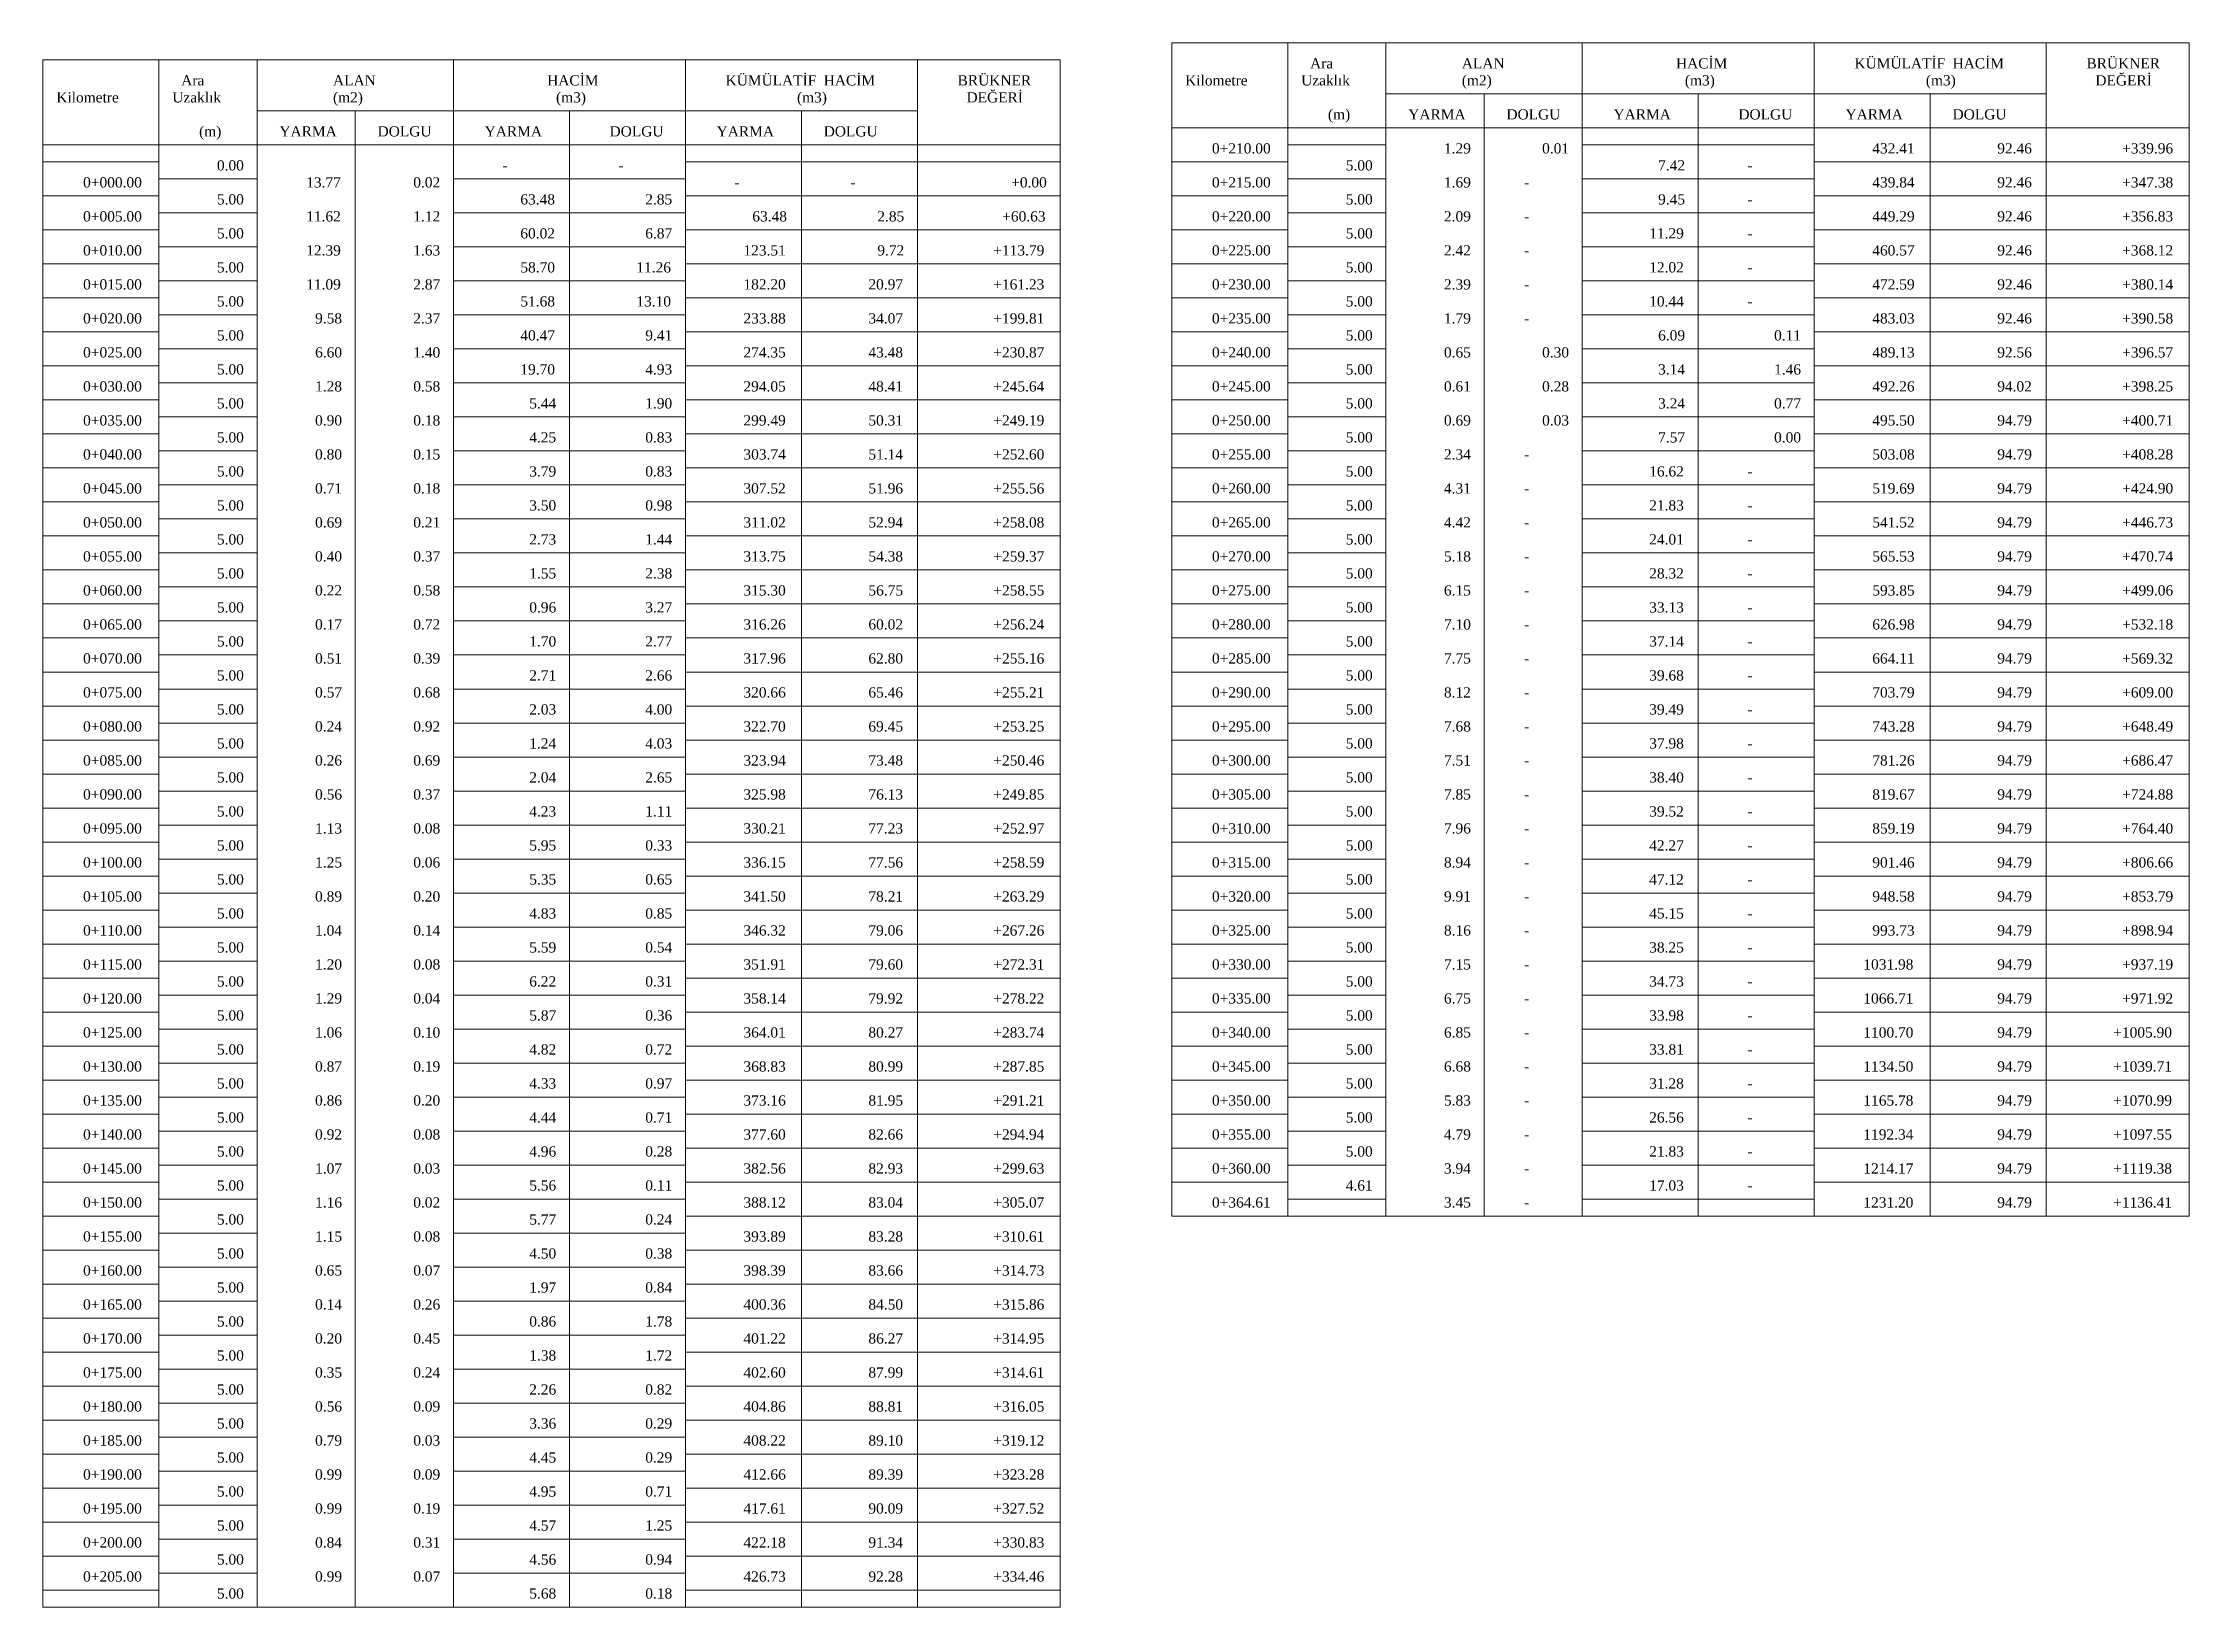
# Model space of a CAD drawing. Header units: metres. Extents: x 478603 to 489313, y 4282657 to 4289463.
# Drawn here: x 484991.1 to 485306.7, y 4285645.9 to 4285875.9 of the extents above; entities that cross this region are included whole.
import ezdxf

# ---------------------------------------------------------------- set-up
doc = ezdxf.new("R2010")
doc.units = ezdxf.units.M
for name, color, linetype, lineweight in [('TB_C', 96, 'Continuous', 0), ('TB_M', 18, 'Continuous', 0), ('TB_R', 1, 'Continuous', 0)]:
    doc.layers.add(name, color=color, linetype=linetype, lineweight=lineweight)
doc.styles.get("Standard").update_dxf_attribs({"font": 'times.ttf'})

msp = doc.modelspace()

# ---------------------------------------------------------------- texts
at = {"layer": 'TB_M'}
for s, p in [('Ara', (485177.45, 4285872.18)), ('ALAN', (485199.77, 4285872.18)), ('HACİM', (485231.27, 4285872.18)), ('KÜMÜLATİF', (485257.52, 4285872.18)), ('HACİM', (485271.95, 4285872.18)), ('BRÜKNER', (485291.64, 4285872.18)), ('Ara', (485011.42, 4285869.68)), ('ALAN', (485033.74, 4285869.68)), ('HACİM', (485065.24, 4285869.68)), ('KÜMÜLATİF', (485091.49, 4285869.68)), ('HACİM', (485105.92, 4285869.68)), ('BRÜKNER', (485125.61, 4285869.68)), ('Kilometre', (485159.08, 4285869.68)), ('Uzaklık', (485176.14, 4285869.68)), ('(m2)', (485199.77, 4285869.68)), ('(m3)', (485232.58, 4285869.68)), ('(m3)', (485268.02, 4285869.68)), ('DEĞERİ', (485292.95, 4285869.68)), ('Kilometre', (484993.05, 4285867.18)), ('Uzaklık', (485010.11, 4285867.18)), ('(m2)', (485033.74, 4285867.18)), ('(m3)', (485066.55, 4285867.18)), ('(m3)', (485101.99, 4285867.18)), ('DEĞERİ', (485126.92, 4285867.18)), ('(m)', (485014.05, 4285862.18)), ('(m)', (485180.08, 4285864.68)), ('YARMA', (485191.89, 4285864.68)), ('DOLGU', (485206.33, 4285864.68)), ('YARMA', (485222.08, 4285864.68)), ('DOLGU', (485240.45, 4285864.68)), ('YARMA', (485256.2, 4285864.68)), ('DOLGU', (485271.95, 4285864.68)), ('YARMA', (485025.86, 4285862.18)), ('DOLGU', (485040.3, 4285862.18)), ('YARMA', (485056.05, 4285862.18)), ('DOLGU', (485074.42, 4285862.18)), ('YARMA', (485090.17, 4285862.18)), ('DOLGU', (485105.92, 4285862.18)), ('0+210.00', (485163.02, 4285859.68)), ('-', (485058.67, 4285857.18)), ('-', (485075.74, 4285857.18)), ('-', (485241.77, 4285857.18)), ('0+000.00', (484996.99, 4285854.68)), ('-', (485092.8, 4285854.68)), ('-', (485109.86, 4285854.68)), ('0+215.00', (485163.02, 4285854.68)), ('-', (485208.95, 4285854.68)), ('0+005.00', (484996.99, 4285849.68)), ('0+220.00', (485163.02, 4285849.68)), ('-', (485241.77, 4285852.18)), ('-', (485208.95, 4285849.68)), ('0+010.00', (484996.99, 4285844.68)), ('0+225.00', (485163.02, 4285844.68)), ('-', (485208.95, 4285844.68)), ('-', (485241.77, 4285847.18)), ('-', (485241.77, 4285842.18)), ('0+015.00', (484996.99, 4285839.68)), ('0+230.00', (485163.02, 4285839.68)), ('-', (485208.95, 4285839.68)), ('0+020.00', (484996.99, 4285834.68)), ('0+235.00', (485163.02, 4285834.68)), ('-', (485241.77, 4285837.18)), ('-', (485208.95, 4285834.68)), ('0+025.00', (484996.99, 4285829.68)), ('0+240.00', (485163.02, 4285829.68)), ('0+030.00', (484996.99, 4285824.68)), ('0+245.00', (485163.02, 4285824.68)), ('0+035.00', (484996.99, 4285819.68)), ('0+250.00', (485163.02, 4285819.68)), ('0+040.00', (484996.99, 4285814.68)), ('0+255.00', (485163.02, 4285814.68)), ('-', (485208.95, 4285814.68)), ('0+045.00', (484996.99, 4285809.68)), ('0+260.00', (485163.02, 4285809.68)), ('-', (485208.95, 4285809.68)), ('-', (485241.77, 4285812.18)), ('-', (485241.77, 4285807.18)), ('0+050.00', (484996.99, 4285804.68)), ('0+265.00', (485163.02, 4285804.68)), ('-', (485208.95, 4285804.68)), ('0+055.00', (484996.99, 4285799.68)), ('0+270.00', (485163.02, 4285799.68)), ('-', (485241.77, 4285802.18)), ('-', (485208.95, 4285799.68)), ('-', (485241.77, 4285797.18)), ('0+060.00', (484996.99, 4285794.68)), ('0+275.00', (485163.02, 4285794.68)), ('-', (485208.95, 4285794.68)), ('0+065.00', (484996.99, 4285789.68)), ('0+280.00', (485163.02, 4285789.68)), ('-', (485241.77, 4285792.18)), ('-', (485208.95, 4285789.68)), ('0+070.00', (484996.99, 4285784.68)), ('0+285.00', (485163.02, 4285784.68)), ('-', (485208.95, 4285784.68)), ('-', (485241.77, 4285787.18)), ('-', (485241.77, 4285782.18)), ('0+075.00', (484996.99, 4285779.68)), ('0+290.00', (485163.02, 4285779.68)), ('-', (485208.95, 4285779.68)), ('0+080.00', (484996.99, 4285774.68)), ('0+295.00', (485163.02, 4285774.68)), ('-', (485241.77, 4285777.18)), ('-', (485208.95, 4285774.68)), ('-', (485241.77, 4285772.18)), ('0+085.00', (484996.99, 4285769.68)), ('0+300.00', (485163.02, 4285769.68)), ('-', (485208.95, 4285769.68)), ('0+090.00', (484996.99, 4285764.68)), ('0+305.00', (485163.02, 4285764.68)), ('-', (485241.77, 4285767.18)), ('-', (485208.95, 4285764.68)), ('-', (485241.77, 4285762.18)), ('0+095.00', (484996.99, 4285759.68)), ('0+310.00', (485163.02, 4285759.68)), ('-', (485208.95, 4285759.68)), ('-', (485241.77, 4285757.18)), ('0+100.00', (484996.99, 4285754.68)), ('0+315.00', (485163.02, 4285754.68)), ('-', (485208.95, 4285754.68)), ('0+105.00', (484996.99, 4285749.68)), ('0+320.00', (485163.02, 4285749.68)), ('-', (485208.95, 4285749.68)), ('-', (485241.77, 4285752.18)), ('-', (485241.77, 4285747.18)), ('0+110.00', (484996.99, 4285744.68)), ('0+325.00', (485163.02, 4285744.68)), ('-', (485208.95, 4285744.68)), ('0+115.00', (484996.99, 4285739.68)), ('0+330.00', (485163.02, 4285739.68)), ('-', (485241.77, 4285742.18)), ('-', (485208.95, 4285739.68)), ('-', (485241.77, 4285737.18)), ('0+120.00', (484996.99, 4285734.68)), ('0+335.00', (485163.02, 4285734.68)), ('-', (485208.95, 4285734.68)), ('0+125.00', (484996.99, 4285729.68)), ('0+340.00', (485163.02, 4285729.68)), ('-', (485241.77, 4285732.18)), ('-', (485208.95, 4285729.68)), ('0+130.00', (484996.99, 4285724.68)), ('0+345.00', (485163.02, 4285724.68)), ('-', (485208.95, 4285724.68)), ('-', (485241.77, 4285727.18)), ('-', (485241.77, 4285722.18)), ('0+135.00', (484996.99, 4285719.68)), ('0+350.00', (485163.02, 4285719.68)), ('-', (485208.95, 4285719.68)), ('0+140.00', (484996.99, 4285714.68)), ('0+355.00', (485163.02, 4285714.68)), ('-', (485241.77, 4285717.18)), ('-', (485208.95, 4285714.68)), ('-', (485241.77, 4285712.18)), ('0+145.00', (484996.99, 4285709.68)), ('0+360.00', (485163.02, 4285709.68)), ('-', (485208.95, 4285709.68)), ('0+150.00', (484996.99, 4285704.68)), ('0+364.61', (485163.02, 4285704.68)), ('-', (485241.77, 4285707.18)), ('-', (485208.95, 4285704.68)), ('0+155.00', (484996.99, 4285699.68)), ('0+160.00', (484996.99, 4285694.68)), ('0+165.00', (484996.99, 4285689.68)), ('0+170.00', (484996.99, 4285684.68)), ('0+175.00', (484996.99, 4285679.68)), ('0+180.00', (484996.99, 4285674.68)), ('0+185.00', (484996.99, 4285669.68)), ('0+190.00', (484996.99, 4285664.68)), ('0+195.00', (484996.99, 4285659.68)), ('0+200.00', (484996.99, 4285654.68)), ('0+205.00', (484996.99, 4285649.68))]:
    msp.add_text(s, height=1.5, dxfattribs=at).set_placement(p)
at = {"layer": 'TB_R'}
for s, p in [('1.29', (485197.14, 4285859.68)), ('0.01', (485211.58, 4285859.68)), ('432.41', (485260.14, 4285859.68)), ('92.46', (485278.52, 4285859.68)), ('+339.96', (485296.89, 4285859.68)), ('0.00', (485016.67, 4285857.18)), ('5.00', (485182.7, 4285857.18)), ('7.42', (485228.64, 4285857.18)), ('13.77', (485029.8, 4285854.68)), ('0.02', (485045.55, 4285854.68)), ('+0.00', (485133.49, 4285854.68)), ('1.69', (485197.14, 4285854.68)), ('439.84', (485260.14, 4285854.68)), ('92.46', (485278.52, 4285854.68)), ('+347.38', (485296.89, 4285854.68)), ('5.00', (485016.67, 4285852.18)), ('11.62', (485029.8, 4285849.68)), ('1.12', (485045.55, 4285849.68)), ('63.48', (485061.3, 4285852.18)), ('2.85', (485079.67, 4285852.18)), ('63.48', (485095.42, 4285849.68)), ('2.85', (485113.8, 4285849.68)), ('+60.63', (485132.17, 4285849.68)), ('5.00', (485182.7, 4285852.18)), ('2.09', (485197.14, 4285849.68)), ('9.45', (485228.64, 4285852.18)), ('449.29', (485260.14, 4285849.68)), ('92.46', (485278.52, 4285849.68)), ('+356.83', (485296.89, 4285849.68)), ('5.00', (485016.67, 4285847.18)), ('60.02', (485061.3, 4285847.18)), ('6.87', (485079.67, 4285847.18)), ('5.00', (485182.7, 4285847.18)), ('11.29', (485227.33, 4285847.18)), ('12.39', (485029.8, 4285844.68)), ('1.63', (485045.55, 4285844.68)), ('123.51', (485094.11, 4285844.68)), ('9.72', (485113.8, 4285844.68)), ('+113.79', (485130.86, 4285844.68)), ('2.42', (485197.14, 4285844.68)), ('460.57', (485260.14, 4285844.68)), ('92.46', (485278.52, 4285844.68)), ('+368.12', (485296.89, 4285844.68)), ('5.00', (485016.67, 4285842.18)), ('58.70', (485061.3, 4285842.18)), ('11.26', (485078.36, 4285842.18)), ('5.00', (485182.7, 4285842.18)), ('12.02', (485227.33, 4285842.18)), ('5.00', (485016.67, 4285837.18)), ('11.09', (485029.8, 4285839.68)), ('2.87', (485045.55, 4285839.68)), ('51.68', (485061.3, 4285837.18)), ('13.10', (485078.36, 4285837.18)), ('182.20', (485094.11, 4285839.68)), ('20.97', (485112.49, 4285839.68)), ('+161.23', (485130.86, 4285839.68)), ('5.00', (485182.7, 4285837.18)), ('2.39', (485197.14, 4285839.68)), ('10.44', (485227.33, 4285837.18)), ('472.59', (485260.14, 4285839.68)), ('92.46', (485278.52, 4285839.68)), ('+380.14', (485296.89, 4285839.68)), ('9.58', (485031.11, 4285834.68)), ('2.37', (485045.55, 4285834.68)), ('233.88', (485094.11, 4285834.68)), ('34.07', (485112.49, 4285834.68)), ('+199.81', (485130.86, 4285834.68)), ('1.79', (485197.14, 4285834.68)), ('483.03', (485260.14, 4285834.68)), ('92.46', (485278.52, 4285834.68)), ('+390.58', (485296.89, 4285834.68)), ('5.00', (485016.67, 4285832.18)), ('40.47', (485061.3, 4285832.18)), ('9.41', (485079.67, 4285832.18)), ('5.00', (485182.7, 4285832.18)), ('6.09', (485228.64, 4285832.18)), ('0.11', (485245.7, 4285832.18)), ('6.60', (485031.11, 4285829.68)), ('1.40', (485045.55, 4285829.68)), ('274.35', (485094.11, 4285829.68)), ('43.48', (485112.49, 4285829.68)), ('+230.87', (485130.86, 4285829.68)), ('0.65', (485197.14, 4285829.68)), ('0.30', (485211.58, 4285829.68)), ('489.13', (485260.14, 4285829.68)), ('92.56', (485278.52, 4285829.68)), ('+396.57', (485296.89, 4285829.68)), ('5.00', (485016.67, 4285827.18)), ('1.28', (485031.11, 4285824.68)), ('0.58', (485045.55, 4285824.68)), ('19.70', (485061.3, 4285827.18)), ('4.93', (485079.67, 4285827.18)), ('294.05', (485094.11, 4285824.68)), ('48.41', (485112.49, 4285824.68)), ('+245.64', (485130.86, 4285824.68)), ('5.00', (485182.7, 4285827.18)), ('0.61', (485197.14, 4285824.68)), ('0.28', (485211.58, 4285824.68)), ('3.14', (485228.64, 4285827.18)), ('1.46', (485245.7, 4285827.18)), ('492.26', (485260.14, 4285824.68)), ('94.02', (485278.52, 4285824.68)), ('+398.25', (485296.89, 4285824.68)), ('5.00', (485016.67, 4285822.18)), ('5.44', (485062.61, 4285822.18)), ('1.90', (485079.67, 4285822.18)), ('5.00', (485182.7, 4285822.18)), ('3.24', (485228.64, 4285822.18)), ('0.77', (485245.7, 4285822.18)), ('0.90', (485031.11, 4285819.68)), ('0.18', (485045.55, 4285819.68)), ('299.49', (485094.11, 4285819.68)), ('50.31', (485112.49, 4285819.68)), ('+249.19', (485130.86, 4285819.68)), ('0.69', (485197.14, 4285819.68)), ('0.03', (485211.58, 4285819.68)), ('495.50', (485260.14, 4285819.68)), ('94.79', (485278.52, 4285819.68)), ('+400.71', (485296.89, 4285819.68)), ('5.00', (485016.67, 4285817.18)), ('4.25', (485062.61, 4285817.18)), ('0.83', (485079.67, 4285817.18)), ('5.00', (485182.7, 4285817.18)), ('7.57', (485228.64, 4285817.18)), ('0.00', (485245.7, 4285817.18)), ('5.00', (485016.67, 4285812.18)), ('0.80', (485031.11, 4285814.68)), ('0.15', (485045.55, 4285814.68)), ('3.79', (485062.61, 4285812.18)), ('0.83', (485079.67, 4285812.18)), ('303.74', (485094.11, 4285814.68)), ('51.14', (485112.49, 4285814.68)), ('+252.60', (485130.86, 4285814.68)), ('5.00', (485182.7, 4285812.18)), ('2.34', (485197.14, 4285814.68)), ('16.62', (485227.33, 4285812.18)), ('503.08', (485260.14, 4285814.68)), ('94.79', (485278.52, 4285814.68)), ('+408.28', (485296.89, 4285814.68)), ('0.71', (485031.11, 4285809.68)), ('0.18', (485045.55, 4285809.68)), ('307.52', (485094.11, 4285809.68)), ('51.96', (485112.49, 4285809.68)), ('+255.56', (485130.86, 4285809.68)), ('4.31', (485197.14, 4285809.68)), ('519.69', (485260.14, 4285809.68)), ('94.79', (485278.52, 4285809.68)), ('+424.90', (485296.89, 4285809.68)), ('5.00', (485016.67, 4285807.18)), ('3.50', (485062.61, 4285807.18)), ('0.98', (485079.67, 4285807.18)), ('5.00', (485182.7, 4285807.18)), ('21.83', (485227.33, 4285807.18)), ('0.69', (485031.11, 4285804.68)), ('0.21', (485045.55, 4285804.68)), ('311.02', (485094.11, 4285804.68)), ('52.94', (485112.49, 4285804.68)), ('+258.08', (485130.86, 4285804.68)), ('4.42', (485197.14, 4285804.68)), ('541.52', (485260.14, 4285804.68)), ('94.79', (485278.52, 4285804.68)), ('+446.73', (485296.89, 4285804.68)), ('5.00', (485016.67, 4285802.18)), ('0.40', (485031.11, 4285799.68)), ('0.37', (485045.55, 4285799.68)), ('2.73', (485062.61, 4285802.18)), ('1.44', (485079.67, 4285802.18)), ('313.75', (485094.11, 4285799.68)), ('54.38', (485112.49, 4285799.68)), ('+259.37', (485130.86, 4285799.68)), ('5.00', (485182.7, 4285802.18)), ('5.18', (485197.14, 4285799.68)), ('24.01', (485227.33, 4285802.18)), ('565.53', (485260.14, 4285799.68)), ('94.79', (485278.52, 4285799.68)), ('+470.74', (485296.89, 4285799.68)), ('5.00', (485016.67, 4285797.18)), ('1.55', (485062.61, 4285797.18)), ('2.38', (485079.67, 4285797.18)), ('5.00', (485182.7, 4285797.18)), ('28.32', (485227.33, 4285797.18)), ('0.22', (485031.11, 4285794.68)), ('0.58', (485045.55, 4285794.68)), ('315.30', (485094.11, 4285794.68)), ('56.75', (485112.49, 4285794.68)), ('+258.55', (485130.86, 4285794.68)), ('6.15', (485197.14, 4285794.68)), ('593.85', (485260.14, 4285794.68)), ('94.79', (485278.52, 4285794.68)), ('+499.06', (485296.89, 4285794.68)), ('5.00', (485016.67, 4285792.18)), ('0.17', (485031.11, 4285789.68)), ('0.72', (485045.55, 4285789.68)), ('0.96', (485062.61, 4285792.18)), ('3.27', (485079.67, 4285792.18)), ('316.26', (485094.11, 4285789.68)), ('60.02', (485112.49, 4285789.68)), ('+256.24', (485130.86, 4285789.68)), ('5.00', (485182.7, 4285792.18)), ('7.10', (485197.14, 4285789.68)), ('33.13', (485227.33, 4285792.18)), ('626.98', (485260.14, 4285789.68)), ('94.79', (485278.52, 4285789.68)), ('+532.18', (485296.89, 4285789.68)), ('5.00', (485016.67, 4285787.18)), ('1.70', (485062.61, 4285787.18)), ('2.77', (485079.67, 4285787.18)), ('5.00', (485182.7, 4285787.18)), ('37.14', (485227.33, 4285787.18)), ('0.51', (485031.11, 4285784.68)), ('0.39', (485045.55, 4285784.68)), ('317.96', (485094.11, 4285784.68)), ('62.80', (485112.49, 4285784.68)), ('+255.16', (485130.86, 4285784.68)), ('7.75', (485197.14, 4285784.68)), ('664.11', (485260.14, 4285784.68)), ('94.79', (485278.52, 4285784.68)), ('+569.32', (485296.89, 4285784.68)), ('5.00', (485016.67, 4285782.18)), ('2.71', (485062.61, 4285782.18)), ('2.66', (485079.67, 4285782.18)), ('5.00', (485182.7, 4285782.18)), ('39.68', (485227.33, 4285782.18)), ('5.00', (485016.67, 4285777.18)), ('0.57', (485031.11, 4285779.68)), ('0.68', (485045.55, 4285779.68)), ('2.03', (485062.61, 4285777.18)), ('4.00', (485079.67, 4285777.18)), ('320.66', (485094.11, 4285779.68)), ('65.46', (485112.49, 4285779.68)), ('+255.21', (485130.86, 4285779.68)), ('5.00', (485182.7, 4285777.18)), ('8.12', (485197.14, 4285779.68)), ('39.49', (485227.33, 4285777.18)), ('703.79', (485260.14, 4285779.68)), ('94.79', (485278.52, 4285779.68)), ('+609.00', (485296.89, 4285779.68)), ('0.24', (485031.11, 4285774.68)), ('0.92', (485045.55, 4285774.68)), ('322.70', (485094.11, 4285774.68)), ('69.45', (485112.49, 4285774.68)), ('+253.25', (485130.86, 4285774.68)), ('7.68', (485197.14, 4285774.68)), ('743.28', (485260.14, 4285774.68)), ('94.79', (485278.52, 4285774.68)), ('+648.49', (485296.89, 4285774.68)), ('5.00', (485016.67, 4285772.18)), ('1.24', (485062.61, 4285772.18)), ('4.03', (485079.67, 4285772.18)), ('5.00', (485182.7, 4285772.18)), ('37.98', (485227.33, 4285772.18)), ('0.26', (485031.11, 4285769.68)), ('0.69', (485045.55, 4285769.68)), ('323.94', (485094.11, 4285769.68)), ('73.48', (485112.49, 4285769.68)), ('+250.46', (485130.86, 4285769.68)), ('7.51', (485197.14, 4285769.68)), ('781.26', (485260.14, 4285769.68)), ('94.79', (485278.52, 4285769.68)), ('+686.47', (485296.89, 4285769.68)), ('5.00', (485016.67, 4285767.18)), ('0.56', (485031.11, 4285764.68)), ('0.37', (485045.55, 4285764.68)), ('2.04', (485062.61, 4285767.18)), ('2.65', (485079.67, 4285767.18)), ('325.98', (485094.11, 4285764.68)), ('76.13', (485112.49, 4285764.68)), ('+249.85', (485130.86, 4285764.68)), ('5.00', (485182.7, 4285767.18)), ('7.85', (485197.14, 4285764.68)), ('38.40', (485227.33, 4285767.18)), ('819.67', (485260.14, 4285764.68)), ('94.79', (485278.52, 4285764.68)), ('+724.88', (485296.89, 4285764.68)), ('5.00', (485016.67, 4285762.18)), ('4.23', (485062.61, 4285762.18)), ('1.11', (485079.67, 4285762.18)), ('5.00', (485182.7, 4285762.18)), ('39.52', (485227.33, 4285762.18)), ('1.13', (485031.11, 4285759.68)), ('0.08', (485045.55, 4285759.68)), ('330.21', (485094.11, 4285759.68)), ('77.23', (485112.49, 4285759.68)), ('+252.97', (485130.86, 4285759.68)), ('7.96', (485197.14, 4285759.68)), ('859.19', (485260.14, 4285759.68)), ('94.79', (485278.52, 4285759.68)), ('+764.40', (485296.89, 4285759.68)), ('5.00', (485016.67, 4285757.18)), ('5.95', (485062.61, 4285757.18)), ('0.33', (485079.67, 4285757.18)), ('5.00', (485182.7, 4285757.18)), ('42.27', (485227.33, 4285757.18)), ('5.00', (485016.67, 4285752.18)), ('1.25', (485031.11, 4285754.68)), ('0.06', (485045.55, 4285754.68)), ('5.35', (485062.61, 4285752.18)), ('0.65', (485079.67, 4285752.18)), ('336.15', (485094.11, 4285754.68)), ('77.56', (485112.49, 4285754.68)), ('+258.59', (485130.86, 4285754.68)), ('5.00', (485182.7, 4285752.18)), ('8.94', (485197.14, 4285754.68)), ('47.12', (485227.33, 4285752.18)), ('901.46', (485260.14, 4285754.68)), ('94.79', (485278.52, 4285754.68)), ('+806.66', (485296.89, 4285754.68)), ('0.89', (485031.11, 4285749.68)), ('0.20', (485045.55, 4285749.68)), ('341.50', (485094.11, 4285749.68)), ('78.21', (485112.49, 4285749.68)), ('+263.29', (485130.86, 4285749.68)), ('9.91', (485197.14, 4285749.68)), ('948.58', (485260.14, 4285749.68)), ('94.79', (485278.52, 4285749.68)), ('+853.79', (485296.89, 4285749.68)), ('5.00', (485016.67, 4285747.18)), ('4.83', (485062.61, 4285747.18)), ('0.85', (485079.67, 4285747.18)), ('5.00', (485182.7, 4285747.18)), ('45.15', (485227.33, 4285747.18)), ('1.04', (485031.11, 4285744.68)), ('0.14', (485045.55, 4285744.68)), ('346.32', (485094.11, 4285744.68)), ('79.06', (485112.49, 4285744.68)), ('+267.26', (485130.86, 4285744.68)), ('8.16', (485197.14, 4285744.68)), ('993.73', (485260.14, 4285744.68)), ('94.79', (485278.52, 4285744.68)), ('+898.94', (485296.89, 4285744.68)), ('5.00', (485016.67, 4285742.18)), ('1.20', (485031.11, 4285739.68)), ('0.08', (485045.55, 4285739.68)), ('5.59', (485062.61, 4285742.18)), ('0.54', (485079.67, 4285742.18)), ('351.91', (485094.11, 4285739.68)), ('79.60', (485112.49, 4285739.68)), ('+272.31', (485130.86, 4285739.68)), ('5.00', (485182.7, 4285742.18)), ('7.15', (485197.14, 4285739.68)), ('38.25', (485227.33, 4285742.18)), ('1031.98', (485258.83, 4285739.68)), ('94.79', (485278.52, 4285739.68)), ('+937.19', (485296.89, 4285739.68)), ('5.00', (485016.67, 4285737.18)), ('6.22', (485062.61, 4285737.18)), ('0.31', (485079.67, 4285737.18)), ('5.00', (485182.7, 4285737.18)), ('34.73', (485227.33, 4285737.18)), ('1.29', (485031.11, 4285734.68)), ('0.04', (485045.55, 4285734.68)), ('358.14', (485094.11, 4285734.68)), ('79.92', (485112.49, 4285734.68)), ('+278.22', (485130.86, 4285734.68)), ('6.75', (485197.14, 4285734.68)), ('1066.71', (485258.83, 4285734.68)), ('94.79', (485278.52, 4285734.68)), ('+971.92', (485296.89, 4285734.68)), ('5.00', (485016.67, 4285732.18)), ('1.06', (485031.11, 4285729.68)), ('0.10', (485045.55, 4285729.68)), ('5.87', (485062.61, 4285732.18)), ('0.36', (485079.67, 4285732.18)), ('364.01', (485094.11, 4285729.68)), ('80.27', (485112.49, 4285729.68)), ('+283.74', (485130.86, 4285729.68)), ('5.00', (485182.7, 4285732.18)), ('6.85', (485197.14, 4285729.68)), ('33.98', (485227.33, 4285732.18)), ('1100.70', (485258.83, 4285729.68)), ('94.79', (485278.52, 4285729.68)), ('+1005.90', (485295.58, 4285729.68)), ('5.00', (485016.67, 4285727.18)), ('4.82', (485062.61, 4285727.18)), ('0.72', (485079.67, 4285727.18)), ('5.00', (485182.7, 4285727.18)), ('33.81', (485227.33, 4285727.18)), ('0.87', (485031.11, 4285724.68)), ('0.19', (485045.55, 4285724.68)), ('368.83', (485094.11, 4285724.68)), ('80.99', (485112.49, 4285724.68)), ('+287.85', (485130.86, 4285724.68)), ('6.68', (485197.14, 4285724.68)), ('1134.50', (485258.83, 4285724.68)), ('94.79', (485278.52, 4285724.68)), ('+1039.71', (485295.58, 4285724.68)), ('5.00', (485016.67, 4285722.18)), ('4.33', (485062.61, 4285722.18)), ('0.97', (485079.67, 4285722.18)), ('5.00', (485182.7, 4285722.18)), ('31.28', (485227.33, 4285722.18)), ('5.00', (485016.67, 4285717.18)), ('0.86', (485031.11, 4285719.68)), ('0.20', (485045.55, 4285719.68)), ('4.44', (485062.61, 4285717.18)), ('0.71', (485079.67, 4285717.18)), ('373.16', (485094.11, 4285719.68)), ('81.95', (485112.49, 4285719.68)), ('+291.21', (485130.86, 4285719.68)), ('5.00', (485182.7, 4285717.18)), ('5.83', (485197.14, 4285719.68)), ('26.56', (485227.33, 4285717.18)), ('1165.78', (485258.83, 4285719.68)), ('94.79', (485278.52, 4285719.68)), ('+1070.99', (485295.58, 4285719.68)), ('0.92', (485031.11, 4285714.68)), ('0.08', (485045.55, 4285714.68)), ('377.60', (485094.11, 4285714.68)), ('82.66', (485112.49, 4285714.68)), ('+294.94', (485130.86, 4285714.68)), ('4.79', (485197.14, 4285714.68)), ('1192.34', (485258.83, 4285714.68)), ('94.79', (485278.52, 4285714.68)), ('+1097.55', (485295.58, 4285714.68)), ('5.00', (485016.67, 4285712.18)), ('4.96', (485062.61, 4285712.18)), ('0.28', (485079.67, 4285712.18)), ('5.00', (485182.7, 4285712.18)), ('21.83', (485227.33, 4285712.18)), ('1.07', (485031.11, 4285709.68)), ('0.03', (485045.55, 4285709.68)), ('382.56', (485094.11, 4285709.68)), ('82.93', (485112.49, 4285709.68)), ('+299.63', (485130.86, 4285709.68)), ('3.94', (485197.14, 4285709.68)), ('1214.17', (485258.83, 4285709.68)), ('94.79', (485278.52, 4285709.68)), ('+1119.38', (485295.58, 4285709.68)), ('5.00', (485016.67, 4285707.18)), ('1.16', (485031.11, 4285704.68)), ('0.02', (485045.55, 4285704.68)), ('5.56', (485062.61, 4285707.18)), ('0.11', (485079.67, 4285707.18)), ('388.12', (485094.11, 4285704.68)), ('83.04', (485112.49, 4285704.68)), ('+305.07', (485130.86, 4285704.68)), ('4.61', (485182.7, 4285707.18)), ('3.45', (485197.14, 4285704.68)), ('17.03', (485227.33, 4285707.18)), ('1231.20', (485258.83, 4285704.68)), ('94.79', (485278.52, 4285704.68)), ('+1136.41', (485295.58, 4285704.68)), ('5.00', (485016.67, 4285702.18)), ('5.77', (485062.61, 4285702.18)), ('0.24', (485079.67, 4285702.18)), ('1.15', (485031.11, 4285699.68)), ('0.08', (485045.55, 4285699.68)), ('393.89', (485094.11, 4285699.68)), ('83.28', (485112.49, 4285699.68)), ('+310.61', (485130.86, 4285699.68)), ('5.00', (485016.67, 4285697.18)), ('4.50', (485062.61, 4285697.18)), ('0.38', (485079.67, 4285697.18)), ('5.00', (485016.67, 4285692.18)), ('0.65', (485031.11, 4285694.68)), ('0.07', (485045.55, 4285694.68)), ('1.97', (485062.61, 4285692.18)), ('0.84', (485079.67, 4285692.18)), ('398.39', (485094.11, 4285694.68)), ('83.66', (485112.49, 4285694.68)), ('+314.73', (485130.86, 4285694.68)), ('0.14', (485031.11, 4285689.68)), ('0.26', (485045.55, 4285689.68)), ('400.36', (485094.11, 4285689.68)), ('84.50', (485112.49, 4285689.68)), ('+315.86', (485130.86, 4285689.68)), ('5.00', (485016.67, 4285687.18)), ('0.86', (485062.61, 4285687.18)), ('1.78', (485079.67, 4285687.18)), ('0.20', (485031.11, 4285684.68)), ('0.45', (485045.55, 4285684.68)), ('401.22', (485094.11, 4285684.68)), ('86.27', (485112.49, 4285684.68)), ('+314.95', (485130.86, 4285684.68)), ('5.00', (485016.67, 4285682.18)), ('0.35', (485031.11, 4285679.68)), ('0.24', (485045.55, 4285679.68)), ('1.38', (485062.61, 4285682.18)), ('1.72', (485079.67, 4285682.18)), ('402.60', (485094.11, 4285679.68)), ('87.99', (485112.49, 4285679.68)), ('+314.61', (485130.86, 4285679.68)), ('5.00', (485016.67, 4285677.18)), ('2.26', (485062.61, 4285677.18)), ('0.82', (485079.67, 4285677.18)), ('0.56', (485031.11, 4285674.68)), ('0.09', (485045.55, 4285674.68)), ('404.86', (485094.11, 4285674.68)), ('88.81', (485112.49, 4285674.68)), ('+316.05', (485130.86, 4285674.68)), ('5.00', (485016.67, 4285672.18)), ('3.36', (485062.61, 4285672.18)), ('0.29', (485079.67, 4285672.18)), ('5.00', (485016.67, 4285667.18)), ('0.79', (485031.11, 4285669.68)), ('0.03', (485045.55, 4285669.68)), ('4.45', (485062.61, 4285667.18)), ('0.29', (485079.67, 4285667.18)), ('408.22', (485094.11, 4285669.68)), ('89.10', (485112.49, 4285669.68)), ('+319.12', (485130.86, 4285669.68)), ('0.99', (485031.11, 4285664.68)), ('0.09', (485045.55, 4285664.68)), ('412.66', (485094.11, 4285664.68)), ('89.39', (485112.49, 4285664.68)), ('+323.28', (485130.86, 4285664.68)), ('5.00', (485016.67, 4285662.18)), ('4.95', (485062.61, 4285662.18)), ('0.71', (485079.67, 4285662.18)), ('5.00', (485016.67, 4285657.18)), ('0.99', (485031.11, 4285659.68)), ('0.19', (485045.55, 4285659.68)), ('4.57', (485062.61, 4285657.18)), ('1.25', (485079.67, 4285657.18)), ('417.61', (485094.11, 4285659.68)), ('90.09', (485112.49, 4285659.68)), ('+327.52', (485130.86, 4285659.68)), ('0.84', (485031.11, 4285654.68)), ('0.31', (485045.55, 4285654.68)), ('422.18', (485094.11, 4285654.68)), ('91.34', (485112.49, 4285654.68)), ('+330.83', (485130.86, 4285654.68)), ('5.00', (485016.67, 4285652.18)), ('4.56', (485062.61, 4285652.18)), ('0.94', (485079.67, 4285652.18)), ('0.99', (485031.11, 4285649.68)), ('0.07', (485045.55, 4285649.68)), ('426.73', (485094.11, 4285649.68)), ('92.28', (485112.49, 4285649.68)), ('+334.46', (485130.86, 4285649.68)), ('5.00', (485016.67, 4285647.18)), ('5.68', (485062.61, 4285647.18)), ('0.18', (485079.67, 4285647.18))]:
    msp.add_text(s, height=1.5, dxfattribs=at).set_placement(p)

# ---------------------------------------------------------------- linework, layer by layer
at = {"layer": 'TB_C'}
for p, q in [((484991.08, 4285873.43), (485140.7, 4285873.43)), ((484991.08, 4285873.43), (484991.08, 4285645.93)), ((485008.14, 4285873.43), (485008.14, 4285645.93)), ((485022.58, 4285873.43), (485022.58, 4285645.93)), ((485051.45, 4285873.43), (485051.45, 4285645.93)), ((485085.58, 4285873.43), (485085.58, 4285645.93)), ((485119.7, 4285873.43), (485119.7, 4285645.93)), ((485140.7, 4285873.43), (485140.7, 4285645.93)), ((485157.11, 4285875.93), (485306.74, 4285875.93)), ((485157.11, 4285875.93), (485157.11, 4285703.43)), ((485174.17, 4285875.93), (485174.17, 4285703.43)), ((485188.61, 4285875.93), (485188.61, 4285703.43)), ((485217.49, 4285875.93), (485217.49, 4285703.43)), ((485251.61, 4285875.93), (485251.61, 4285703.43)), ((485285.74, 4285875.93), (485285.74, 4285703.43)), ((485306.74, 4285875.93), (485306.74, 4285703.43)), ((485188.61, 4285868.43), (485285.74, 4285868.43)), ((485203.05, 4285868.43), (485203.05, 4285703.43)), ((485234.55, 4285868.43), (485234.55, 4285703.43)), ((485268.67, 4285868.43), (485268.67, 4285703.43)), ((485022.58, 4285865.93), (485119.7, 4285865.93)), ((485037.02, 4285865.93), (485037.02, 4285645.93)), ((485068.52, 4285865.93), (485068.52, 4285645.93)), ((485102.64, 4285865.93), (485102.64, 4285645.93)), ((484991.08, 4285860.93), (485140.7, 4285860.93)), ((485157.11, 4285863.43), (485306.74, 4285863.43)), ((485174.17, 4285860.93), (485188.61, 4285860.93)), ((485217.49, 4285860.93), (485251.61, 4285860.93)), ((484991.08, 4285858.43), (485008.14, 4285858.43)), ((485085.58, 4285858.43), (485140.7, 4285858.43)), ((485157.11, 4285858.43), (485174.17, 4285858.43)), ((485251.61, 4285858.43), (485306.74, 4285858.43)), ((485008.14, 4285855.93), (485022.58, 4285855.93)), ((485051.45, 4285855.93), (485085.58, 4285855.93)), ((485174.17, 4285855.93), (485188.61, 4285855.93)), ((485217.49, 4285855.93), (485251.61, 4285855.93)), ((484991.08, 4285853.43), (485008.14, 4285853.43)), ((485085.58, 4285853.43), (485140.7, 4285853.43)), ((485157.11, 4285853.43), (485174.17, 4285853.43)), ((485251.61, 4285853.43), (485306.74, 4285853.43)), ((484991.08, 4285848.43), (485008.14, 4285848.43)), ((485008.14, 4285850.93), (485022.58, 4285850.93)), ((485051.45, 4285850.93), (485085.58, 4285850.93)), ((485085.58, 4285848.43), (485140.7, 4285848.43)), ((485157.11, 4285848.43), (485174.17, 4285848.43)), ((485174.17, 4285850.93), (485188.61, 4285850.93)), ((485217.49, 4285850.93), (485251.61, 4285850.93)), ((485251.61, 4285848.43), (485306.74, 4285848.43)), ((485008.14, 4285845.93), (485022.58, 4285845.93)), ((485051.45, 4285845.93), (485085.58, 4285845.93)), ((485174.17, 4285845.93), (485188.61, 4285845.93)), ((485217.49, 4285845.93), (485251.61, 4285845.93)), ((484991.08, 4285843.43), (485008.14, 4285843.43)), ((485085.58, 4285843.43), (485140.7, 4285843.43)), ((485157.11, 4285843.43), (485174.17, 4285843.43)), ((485251.61, 4285843.43), (485306.74, 4285843.43)), ((485008.14, 4285840.93), (485022.58, 4285840.93)), ((485051.45, 4285840.93), (485085.58, 4285840.93)), ((485174.17, 4285840.93), (485188.61, 4285840.93)), ((485217.49, 4285840.93), (485251.61, 4285840.93)), ((484991.08, 4285838.43), (485008.14, 4285838.43)), ((485008.14, 4285835.93), (485022.58, 4285835.93)), ((485051.45, 4285835.93), (485085.58, 4285835.93)), ((485085.58, 4285838.43), (485140.7, 4285838.43)), ((485157.11, 4285838.43), (485174.17, 4285838.43)), ((485174.17, 4285835.93), (485188.61, 4285835.93)), ((485217.49, 4285835.93), (485251.61, 4285835.93)), ((485251.61, 4285838.43), (485306.74, 4285838.43)), ((484991.08, 4285833.43), (485008.14, 4285833.43)), ((485085.58, 4285833.43), (485140.7, 4285833.43)), ((485157.11, 4285833.43), (485174.17, 4285833.43)), ((485251.61, 4285833.43), (485306.74, 4285833.43)), ((485008.14, 4285830.93), (485022.58, 4285830.93)), ((485051.45, 4285830.93), (485085.58, 4285830.93)), ((485174.17, 4285830.93), (485188.61, 4285830.93)), ((485217.49, 4285830.93), (485251.61, 4285830.93)), ((484991.08, 4285828.43), (485008.14, 4285828.43)), ((485008.14, 4285825.93), (485022.58, 4285825.93)), ((485051.45, 4285825.93), (485085.58, 4285825.93)), ((485085.58, 4285828.43), (485140.7, 4285828.43)), ((485157.11, 4285828.43), (485174.17, 4285828.43)), ((485174.17, 4285825.93), (485188.61, 4285825.93)), ((485217.49, 4285825.93), (485251.61, 4285825.93)), ((485251.61, 4285828.43), (485306.74, 4285828.43)), ((484991.08, 4285823.43), (485008.14, 4285823.43)), ((485085.58, 4285823.43), (485140.7, 4285823.43)), ((485157.11, 4285823.43), (485174.17, 4285823.43)), ((485251.61, 4285823.43), (485306.74, 4285823.43)), ((485008.14, 4285820.93), (485022.58, 4285820.93)), ((485051.45, 4285820.93), (485085.58, 4285820.93)), ((485174.17, 4285820.93), (485188.61, 4285820.93)), ((485217.49, 4285820.93), (485251.61, 4285820.93)), ((484991.08, 4285818.43), (485008.14, 4285818.43)), ((485085.58, 4285818.43), (485140.7, 4285818.43)), ((485157.11, 4285818.43), (485174.17, 4285818.43)), ((485251.61, 4285818.43), (485306.74, 4285818.43)), ((484991.08, 4285813.43), (485008.14, 4285813.43)), ((485008.14, 4285815.93), (485022.58, 4285815.93)), ((485051.45, 4285815.93), (485085.58, 4285815.93)), ((485085.58, 4285813.43), (485140.7, 4285813.43)), ((485157.11, 4285813.43), (485174.17, 4285813.43)), ((485174.17, 4285815.93), (485188.61, 4285815.93)), ((485217.49, 4285815.93), (485251.61, 4285815.93)), ((485251.61, 4285813.43), (485306.74, 4285813.43)), ((485008.14, 4285810.93), (485022.58, 4285810.93)), ((485051.45, 4285810.93), (485085.58, 4285810.93)), ((485174.17, 4285810.93), (485188.61, 4285810.93)), ((485217.49, 4285810.93), (485251.61, 4285810.93)), ((484991.08, 4285808.43), (485008.14, 4285808.43)), ((485085.58, 4285808.43), (485140.7, 4285808.43)), ((485157.11, 4285808.43), (485174.17, 4285808.43)), ((485251.61, 4285808.43), (485306.74, 4285808.43)), ((485008.14, 4285805.93), (485022.58, 4285805.93)), ((485051.45, 4285805.93), (485085.58, 4285805.93)), ((485174.17, 4285805.93), (485188.61, 4285805.93)), ((485217.49, 4285805.93), (485251.61, 4285805.93)), ((484991.08, 4285803.43), (485008.14, 4285803.43)), ((485008.14, 4285800.93), (485022.58, 4285800.93)), ((485051.45, 4285800.93), (485085.58, 4285800.93)), ((485085.58, 4285803.43), (485140.7, 4285803.43)), ((485157.11, 4285803.43), (485174.17, 4285803.43)), ((485174.17, 4285800.93), (485188.61, 4285800.93)), ((485217.49, 4285800.93), (485251.61, 4285800.93)), ((485251.61, 4285803.43), (485306.74, 4285803.43)), ((484991.08, 4285798.43), (485008.14, 4285798.43)), ((485085.58, 4285798.43), (485140.7, 4285798.43)), ((485157.11, 4285798.43), (485174.17, 4285798.43)), ((485251.61, 4285798.43), (485306.74, 4285798.43)), ((485008.14, 4285795.93), (485022.58, 4285795.93)), ((485051.45, 4285795.93), (485085.58, 4285795.93)), ((485174.17, 4285795.93), (485188.61, 4285795.93)), ((485217.49, 4285795.93), (485251.61, 4285795.93)), ((484991.08, 4285793.43), (485008.14, 4285793.43)), ((485085.58, 4285793.43), (485140.7, 4285793.43)), ((485157.11, 4285793.43), (485174.17, 4285793.43)), ((485251.61, 4285793.43), (485306.74, 4285793.43)), ((484991.08, 4285788.43), (485008.14, 4285788.43)), ((485008.14, 4285790.93), (485022.58, 4285790.93)), ((485051.45, 4285790.93), (485085.58, 4285790.93)), ((485085.58, 4285788.43), (485140.7, 4285788.43)), ((485157.11, 4285788.43), (485174.17, 4285788.43)), ((485174.17, 4285790.93), (485188.61, 4285790.93)), ((485217.49, 4285790.93), (485251.61, 4285790.93)), ((485251.61, 4285788.43), (485306.74, 4285788.43)), ((485008.14, 4285785.93), (485022.58, 4285785.93)), ((485051.45, 4285785.93), (485085.58, 4285785.93)), ((485174.17, 4285785.93), (485188.61, 4285785.93)), ((485217.49, 4285785.93), (485251.61, 4285785.93)), ((484991.08, 4285783.43), (485008.14, 4285783.43)), ((485085.58, 4285783.43), (485140.7, 4285783.43)), ((485157.11, 4285783.43), (485174.17, 4285783.43)), ((485251.61, 4285783.43), (485306.74, 4285783.43)), ((485008.14, 4285780.93), (485022.58, 4285780.93)), ((485051.45, 4285780.93), (485085.58, 4285780.93)), ((485174.17, 4285780.93), (485188.61, 4285780.93)), ((485217.49, 4285780.93), (485251.61, 4285780.93)), ((484991.08, 4285778.43), (485008.14, 4285778.43)), ((485008.14, 4285775.93), (485022.58, 4285775.93)), ((485051.45, 4285775.93), (485085.58, 4285775.93)), ((485085.58, 4285778.43), (485140.7, 4285778.43)), ((485157.11, 4285778.43), (485174.17, 4285778.43)), ((485174.17, 4285775.93), (485188.61, 4285775.93)), ((485217.49, 4285775.93), (485251.61, 4285775.93)), ((485251.61, 4285778.43), (485306.74, 4285778.43)), ((484991.08, 4285773.43), (485008.14, 4285773.43)), ((485085.58, 4285773.43), (485140.7, 4285773.43)), ((485157.11, 4285773.43), (485174.17, 4285773.43)), ((485251.61, 4285773.43), (485306.74, 4285773.43)), ((485008.14, 4285770.93), (485022.58, 4285770.93)), ((485051.45, 4285770.93), (485085.58, 4285770.93)), ((485174.17, 4285770.93), (485188.61, 4285770.93)), ((485217.49, 4285770.93), (485251.61, 4285770.93)), ((484991.08, 4285768.43), (485008.14, 4285768.43)), ((485008.14, 4285765.93), (485022.58, 4285765.93)), ((485051.45, 4285765.93), (485085.58, 4285765.93)), ((485085.58, 4285768.43), (485140.7, 4285768.43)), ((485157.11, 4285768.43), (485174.17, 4285768.43)), ((485174.17, 4285765.93), (485188.61, 4285765.93)), ((485217.49, 4285765.93), (485251.61, 4285765.93)), ((485251.61, 4285768.43), (485306.74, 4285768.43)), ((484991.08, 4285763.43), (485008.14, 4285763.43)), ((485085.58, 4285763.43), (485140.7, 4285763.43)), ((485157.11, 4285763.43), (485174.17, 4285763.43)), ((485251.61, 4285763.43), (485306.74, 4285763.43)), ((485008.14, 4285760.93), (485022.58, 4285760.93)), ((485051.45, 4285760.93), (485085.58, 4285760.93)), ((485174.17, 4285760.93), (485188.61, 4285760.93)), ((485217.49, 4285760.93), (485251.61, 4285760.93)), ((484991.08, 4285758.43), (485008.14, 4285758.43)), ((485085.58, 4285758.43), (485140.7, 4285758.43)), ((485157.11, 4285758.43), (485174.17, 4285758.43)), ((485251.61, 4285758.43), (485306.74, 4285758.43)), ((484991.08, 4285753.43), (485008.14, 4285753.43)), ((485008.14, 4285755.93), (485022.58, 4285755.93)), ((485051.45, 4285755.93), (485085.58, 4285755.93)), ((485085.58, 4285753.43), (485140.7, 4285753.43)), ((485157.11, 4285753.43), (485174.17, 4285753.43)), ((485174.17, 4285755.93), (485188.61, 4285755.93)), ((485217.49, 4285755.93), (485251.61, 4285755.93)), ((485251.61, 4285753.43), (485306.74, 4285753.43)), ((485008.14, 4285750.93), (485022.58, 4285750.93)), ((485051.45, 4285750.93), (485085.58, 4285750.93)), ((485174.17, 4285750.93), (485188.61, 4285750.93)), ((485217.49, 4285750.93), (485251.61, 4285750.93)), ((484991.08, 4285748.43), (485008.14, 4285748.43)), ((485085.58, 4285748.43), (485140.7, 4285748.43)), ((485157.11, 4285748.43), (485174.17, 4285748.43)), ((485251.61, 4285748.43), (485306.74, 4285748.43)), ((485008.14, 4285745.93), (485022.58, 4285745.93)), ((485051.45, 4285745.93), (485085.58, 4285745.93)), ((485174.17, 4285745.93), (485188.61, 4285745.93)), ((485217.49, 4285745.93), (485251.61, 4285745.93)), ((484991.08, 4285743.43), (485008.14, 4285743.43)), ((485008.14, 4285740.93), (485022.58, 4285740.93)), ((485051.45, 4285740.93), (485085.58, 4285740.93)), ((485085.58, 4285743.43), (485140.7, 4285743.43)), ((485157.11, 4285743.43), (485174.17, 4285743.43)), ((485174.17, 4285740.93), (485188.61, 4285740.93)), ((485217.49, 4285740.93), (485251.61, 4285740.93)), ((485251.61, 4285743.43), (485306.74, 4285743.43)), ((484991.08, 4285738.43), (485008.14, 4285738.43)), ((485085.58, 4285738.43), (485140.7, 4285738.43)), ((485157.11, 4285738.43), (485174.17, 4285738.43)), ((485251.61, 4285738.43), (485306.74, 4285738.43)), ((485008.14, 4285735.93), (485022.58, 4285735.93)), ((485051.45, 4285735.93), (485085.58, 4285735.93)), ((485174.17, 4285735.93), (485188.61, 4285735.93)), ((485217.49, 4285735.93), (485251.61, 4285735.93)), ((484991.08, 4285733.43), (485008.14, 4285733.43)), ((485085.58, 4285733.43), (485140.7, 4285733.43)), ((485157.11, 4285733.43), (485174.17, 4285733.43)), ((485251.61, 4285733.43), (485306.74, 4285733.43)), ((484991.08, 4285728.43), (485008.14, 4285728.43)), ((485008.14, 4285730.93), (485022.58, 4285730.93)), ((485051.45, 4285730.93), (485085.58, 4285730.93)), ((485085.58, 4285728.43), (485140.7, 4285728.43)), ((485157.11, 4285728.43), (485174.17, 4285728.43)), ((485174.17, 4285730.93), (485188.61, 4285730.93)), ((485217.49, 4285730.93), (485251.61, 4285730.93)), ((485251.61, 4285728.43), (485306.74, 4285728.43)), ((485008.14, 4285725.93), (485022.58, 4285725.93)), ((485051.45, 4285725.93), (485085.58, 4285725.93)), ((485174.17, 4285725.93), (485188.61, 4285725.93)), ((485217.49, 4285725.93), (485251.61, 4285725.93)), ((484991.08, 4285723.43), (485008.14, 4285723.43)), ((485085.58, 4285723.43), (485140.7, 4285723.43)), ((485157.11, 4285723.43), (485174.17, 4285723.43)), ((485251.61, 4285723.43), (485306.74, 4285723.43)), ((485008.14, 4285720.93), (485022.58, 4285720.93)), ((485051.45, 4285720.93), (485085.58, 4285720.93)), ((485174.17, 4285720.93), (485188.61, 4285720.93)), ((485217.49, 4285720.93), (485251.61, 4285720.93)), ((484991.08, 4285718.43), (485008.14, 4285718.43)), ((485008.14, 4285715.93), (485022.58, 4285715.93)), ((485051.45, 4285715.93), (485085.58, 4285715.93)), ((485085.58, 4285718.43), (485140.7, 4285718.43)), ((485157.11, 4285718.43), (485174.17, 4285718.43)), ((485174.17, 4285715.93), (485188.61, 4285715.93)), ((485217.49, 4285715.93), (485251.61, 4285715.93)), ((485251.61, 4285718.43), (485306.74, 4285718.43)), ((484991.08, 4285713.43), (485008.14, 4285713.43)), ((485085.58, 4285713.43), (485140.7, 4285713.43)), ((485157.11, 4285713.43), (485174.17, 4285713.43)), ((485251.61, 4285713.43), (485306.74, 4285713.43)), ((485008.14, 4285710.93), (485022.58, 4285710.93)), ((485051.45, 4285710.93), (485085.58, 4285710.93)), ((485174.17, 4285710.93), (485188.61, 4285710.93)), ((485217.49, 4285710.93), (485251.61, 4285710.93)), ((484991.08, 4285708.43), (485008.14, 4285708.43)), ((485085.58, 4285708.43), (485140.7, 4285708.43)), ((485157.11, 4285708.43), (485174.17, 4285708.43)), ((485251.61, 4285708.43), (485306.74, 4285708.43)), ((484991.08, 4285703.43), (485008.14, 4285703.43)), ((485008.14, 4285705.93), (485022.58, 4285705.93)), ((485051.45, 4285705.93), (485085.58, 4285705.93)), ((485085.58, 4285703.43), (485140.7, 4285703.43)), ((485157.11, 4285703.43), (485306.74, 4285703.43)), ((485174.17, 4285705.93), (485188.61, 4285705.93)), ((485217.49, 4285705.93), (485251.61, 4285705.93)), ((485008.14, 4285700.93), (485022.58, 4285700.93)), ((485051.45, 4285700.93), (485085.58, 4285700.93)), ((484991.08, 4285698.43), (485008.14, 4285698.43)), ((485085.58, 4285698.43), (485140.7, 4285698.43)), ((484991.08, 4285693.43), (485008.14, 4285693.43)), ((485008.14, 4285695.93), (485022.58, 4285695.93)), ((485051.45, 4285695.93), (485085.58, 4285695.93)), ((485085.58, 4285693.43), (485140.7, 4285693.43)), ((485008.14, 4285690.93), (485022.58, 4285690.93)), ((485051.45, 4285690.93), (485085.58, 4285690.93)), ((484991.08, 4285688.43), (485008.14, 4285688.43)), ((485085.58, 4285688.43), (485140.7, 4285688.43)), ((485008.14, 4285685.93), (485022.58, 4285685.93)), ((485051.45, 4285685.93), (485085.58, 4285685.93)), ((484991.08, 4285683.43), (485008.14, 4285683.43)), ((485008.14, 4285680.93), (485022.58, 4285680.93)), ((485051.45, 4285680.93), (485085.58, 4285680.93)), ((485085.58, 4285683.43), (485140.7, 4285683.43)), ((484991.08, 4285678.43), (485008.14, 4285678.43)), ((485085.58, 4285678.43), (485140.7, 4285678.43)), ((485008.14, 4285675.93), (485022.58, 4285675.93)), ((485051.45, 4285675.93), (485085.58, 4285675.93)), ((484991.08, 4285673.43), (485008.14, 4285673.43)), ((485085.58, 4285673.43), (485140.7, 4285673.43)), ((484991.08, 4285668.43), (485008.14, 4285668.43)), ((485008.14, 4285670.93), (485022.58, 4285670.93)), ((485051.45, 4285670.93), (485085.58, 4285670.93)), ((485085.58, 4285668.43), (485140.7, 4285668.43)), ((485008.14, 4285665.93), (485022.58, 4285665.93)), ((485051.45, 4285665.93), (485085.58, 4285665.93)), ((484991.08, 4285663.43), (485008.14, 4285663.43)), ((485085.58, 4285663.43), (485140.7, 4285663.43)), ((485008.14, 4285660.93), (485022.58, 4285660.93)), ((485051.45, 4285660.93), (485085.58, 4285660.93)), ((484991.08, 4285658.43), (485008.14, 4285658.43)), ((485008.14, 4285655.93), (485022.58, 4285655.93)), ((485051.45, 4285655.93), (485085.58, 4285655.93)), ((485085.58, 4285658.43), (485140.7, 4285658.43)), ((484991.08, 4285653.43), (485008.14, 4285653.43)), ((485085.58, 4285653.43), (485140.7, 4285653.43)), ((485008.14, 4285650.93), (485022.58, 4285650.93)), ((485051.45, 4285650.93), (485085.58, 4285650.93)), ((484991.08, 4285648.43), (485008.14, 4285648.43)), ((485085.58, 4285648.43), (485140.7, 4285648.43)), ((484991.08, 4285645.93), (485140.7, 4285645.93))]:
    msp.add_line(p, q, dxfattribs=at)

msp.set_redraw_order([(e.dxf.handle, doc.entitydb.next_handle()) for e in msp.query("TEXT MTEXT ATTDEF DIMENSION ARC_DIMENSION")])  # texts and dimensions are drawn at this point

doc.saveas('drawing.dxf')
